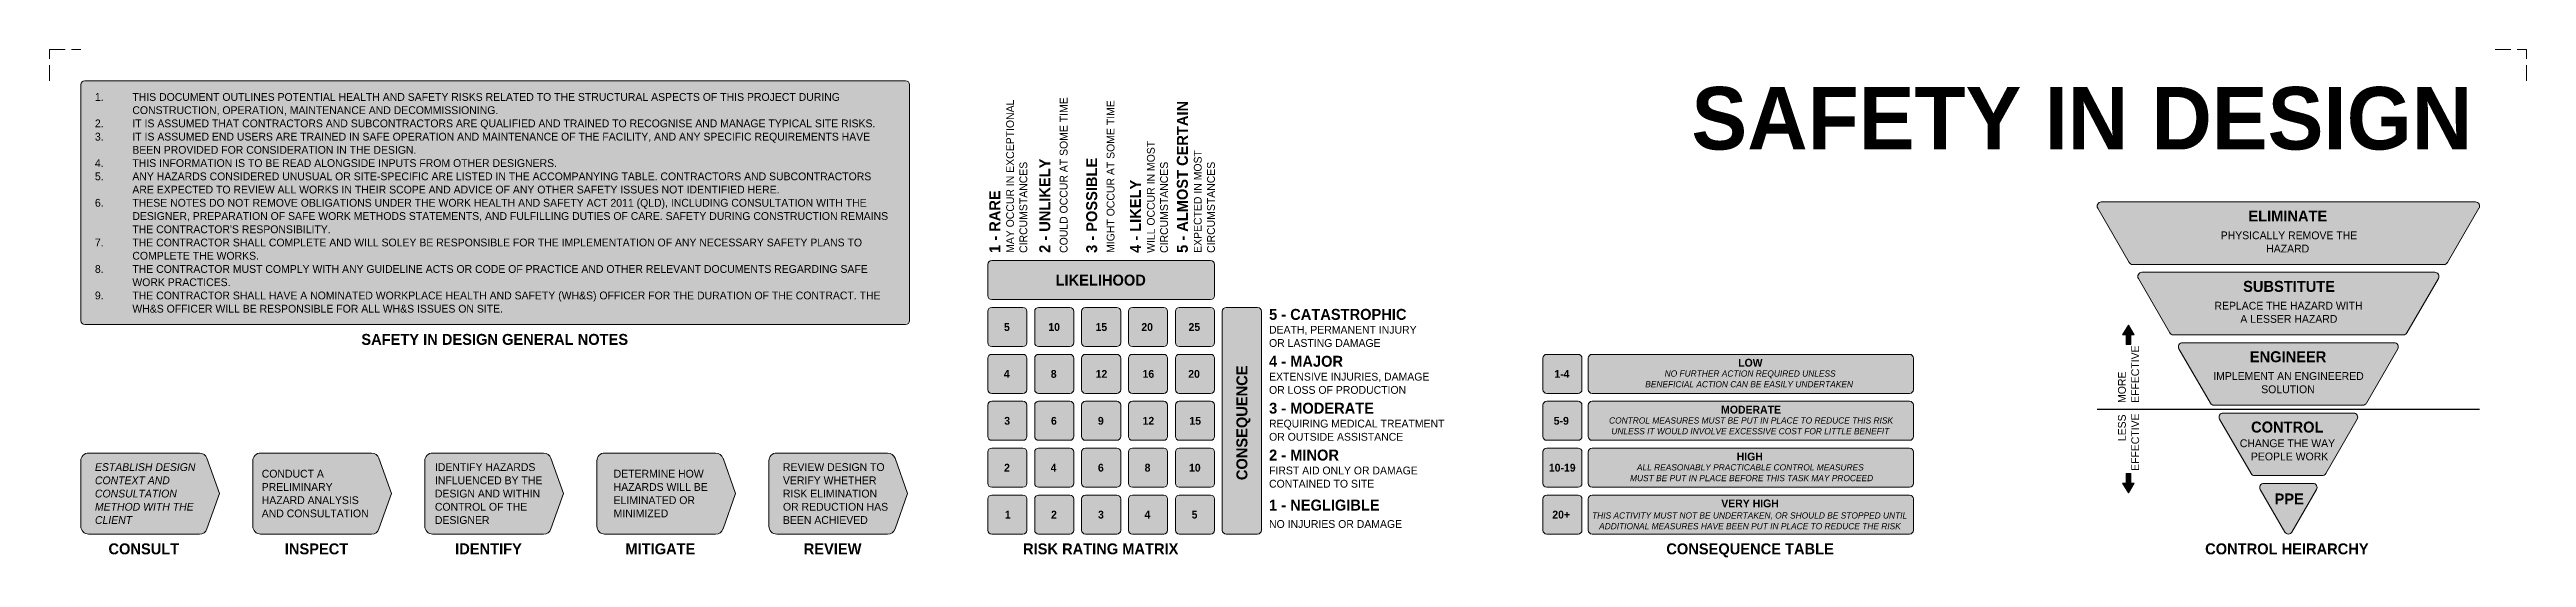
# Model space of a CAD drawing. Header units: millimetres. Extents: x 1155 to 1947, y 2420 to 2582.
import ezdxf

# ---------------------------------------------------------------- set-up
doc = ezdxf.new("R2010")
doc.units = ezdxf.units.MM
doc.linetypes.add('Dash', pattern=[7, 5, -2])
for name, color, linetype, lineweight in [('A-000-T_TEXT', 231, 'Continuous', 13), ('A-010-M_LINE', 90, 'Continuous', 13), ('A-010-M_LINE-T', 151, 'Continuous', 13), ('Z-060-M_DETAIL', 92, 'Continuous', 25), ('Z-200_P_REF_PLANE', 111, 'Dash', 13)]:
    doc.layers.add(name, color=color, linetype=linetype, lineweight=lineweight)
doc.styles.add('Figtree', font='', dxfattribs={"height": 2.5})
doc.styles.add('Figtree SemiBold_B', font='', dxfattribs={"height": 2.5})
doc.styles.add('Figtree SemiBold_B_1', font='', dxfattribs={"height": 3.5})
doc.styles.add('Figtree SemiBold_B_2', font='', dxfattribs={"height": 20})
doc.styles.add('Figtree_I', font='', dxfattribs={"height": 2})
doc.styles.add('Figtree_I_1', font='', dxfattribs={"height": 2.5})
doc.styles.get('Figtree').set_extended_font_data('Figtree')
doc.styles.get('Figtree SemiBold_B').set_extended_font_data('Figtree SemiBold', bold=True)
doc.styles.get('Figtree SemiBold_B_1').set_extended_font_data('Figtree SemiBold', bold=True)
doc.styles.get('Figtree SemiBold_B_2').set_extended_font_data('Figtree SemiBold', bold=True)
doc.styles.get('Figtree_I').set_extended_font_data('Figtree', italic=True)
doc.styles.get('Figtree_I_1').set_extended_font_data('Figtree', italic=True)

msp = doc.modelspace()

# ---------------------------------------------------------------- texts
at = {"layer": 'A-000-T_TEXT', "color": 7, "attachment_point": 1}
for s, insert, char_height, width, style in [('1.', (1169.41, 2568.5), 2.5, 14.5099, 'Figtree'), ('THIS DOCUMENT OUTLINES POTENTIAL HEALTH AND SAFETY RISKS RELATED TO THE STRUCTURAL ASPECTS OF THIS PROJECT DURING ', (1181.38, 2568.5), 2.5, 272.2531, 'Figtree'), ('2.', (1169.41, 2560.04), 2.5, 14.5099, 'Figtree'), ('CONSTRUCTION, OPERATION, MAINTENANCE AND DECOMMISSIONING.', (1181.38, 2564.27), 2.5, 144.4641, 'Figtree'), ('IT IS ASSUMED THAT CONTRACTORS AND SUBCONTRACTORS ARE QUALIFIED AND TRAINED TO RECOGNISE AND MANAGE TYPICAL SITE RISKS.', (1181.38, 2560.04), 2.5, 286.924, 'Figtree'), ('3.', (1169.41, 2555.8), 2.5, 14.5099, 'Figtree'), ('BEEN PROVIDED FOR CONSIDERATION IN THE DESIGN.', (1181.38, 2551.57), 2.5, 109.3502, 'Figtree'), ('IT IS ASSUMED END USERS ARE TRAINED IN SAFE OPERATION AND MAINTENANCE OF THE FACILITY, AND ANY SPECIFIC REQUIREMENTS HAVE ', (1181.38, 2555.8), 2.5, 286.0421, 'Figtree'), ('4.', (1169.41, 2547.34), 2.5, 14.5099, 'Figtree'), ('5.', (1169.41, 2543.1), 2.5, 14.5099, 'Figtree'), ('ANY HAZARDS CONSIDERED UNUSUAL OR SITE-SPECIFIC ARE LISTED IN THE ACCOMPANYING TABLE. CONTRACTORS AND SUBCONTRACTORS ', (1181.38, 2543.1), 2.5, 287.886, 'Figtree'), ('THIS INFORMATION IS TO BE READ ALONGSIDE INPUTS FROM OTHER DESIGNERS.', (1181.38, 2547.34), 2.5, 163.2236, 'Figtree'), ('6.', (1169.41, 2534.64), 2.5, 14.5099, 'Figtree'), ('ARE EXPECTED TO REVIEW ALL WORKS IN THEIR SCOPE AND ADVICE OF ANY OTHER SAFETY ISSUES NOT IDENTIFIED HERE.', (1181.38, 2538.87), 2.5, 246.9197, 'Figtree'), ('THESE NOTES DO NOT REMOVE OBLIGATIONS UNDER THE WORK HEALTH AND SAFETY ACT 2011 (QLD), INCLUDING CONSULTATION WITH THE ', (1181.38, 2534.64), 2.5, 287.0041, 'Figtree'), ('DESIGNER, PREPARATION OF SAFE WORK METHODS STATEMENTS, AND FULFILLING DUTIES OF CARE. SAFETY DURING CONSTRUCTION REMAINS ', (1181.38, 2530.4), 2.5, 291.3332, 'Figtree'), ('ELIMINATE', (1857.99, 2530.91), 3.5, 31.0253, 'Figtree SemiBold_B_1'), ('7.', (1169.41, 2521.94), 2.5, 14.5099, 'Figtree'), ("THE CONTRACTOR'S RESPONSIBILITY.", (1181.38, 2526.17), 2.5, 75.8396, 'Figtree'), ('THE CONTRACTOR SHALL COMPLETE AND WILL SOLEY BE RESPONSIBLE FOR THE IMPLEMENTATION OF ANY NECESSARY SAFETY PLANS TO ', (1181.38, 2521.94), 2.5, 281.9535, 'Figtree'), ('PHYSICALLY REMOVE THE ', (1849.13, 2524.23), 2.5, 53.6329, 'Figtree'), ('HAZARD', (1863.68, 2520), 2.5, 17.2363, 'Figtree'), ('8.', (1169.41, 2513.47), 2.5, 14.5099, 'Figtree'), ('THE CONTRACTOR MUST COMPLY WITH ANY GUIDELINE ACTS OR CODE OF PRACTICE AND OTHER RELEVANT DOCUMENTS REGARDING SAFE ', (1181.38, 2513.47), 2.5, 285.4008, 'Figtree'), ('COMPLETE THE WORKS.', (1181.38, 2517.7), 2.5, 48.1814, 'Figtree'), ('9.', (1169.41, 2505), 2.5, 14.5099, 'Figtree'), ('WORK PRACTICES.', (1181.38, 2509.24), 2.5, 37.1983, 'Figtree'), ('THE CONTRACTOR SHALL HAVE A NOMINATED WORKPLACE HEALTH AND SAFETY (WH&S) OFFICER FOR THE DURATION OF THE CONTRACT. THE ', (1181.38, 2505), 2.5, 291.8143, 'Figtree'), ('LIKELIHOOD', (1476.58, 2510.41), 3.5, 35.2743, 'Figtree SemiBold_B_1'), ('SUBSTITUTE', (1856.3, 2508.41), 3.5, 35.1139, 'Figtree SemiBold_B_1'), ('WH&S OFFICER WILL BE RESPONSIBLE FOR ALL WH&S ISSUES ON SITE.', (1181.38, 2500.77), 2.5, 141.8185, 'Figtree'), ('\\fFigtree SemiBold|b1|i0|c0|p2|;5', (1460.09, 2494.91), 2.5, 2.4852, 'Figtree SemiBold_B'), ('10', (1474.26, 2494.91), 2.5, 4.4894, 'Figtree SemiBold_B'), ('15', (1489.36, 2494.91), 2.5, 4.2489, 'Figtree SemiBold_B'), ('20', (1504, 2494.91), 2.5, 5.1308, 'Figtree SemiBold_B'), ('25', (1519.1, 2494.91), 2.5, 4.8903, 'Figtree SemiBold_B'), ('5 - CATASTROPHIC', (1544.84, 2499.45), 3.5, 54.7553, 'Figtree SemiBold_B_1'), ('REPLACE THE HAZARD WITH ', (1847.14, 2501.73), 2.5, 58.2025, 'Figtree'), ('A LESSER HAZARD', (1855.41, 2497.5), 2.5, 37.3586, 'Figtree'), ('SAFETY IN DESIGN GENERAL NOTES', (1254.6, 2491.45), 3.5, 103.6582, 'Figtree SemiBold_B_1'), ('OR LASTING DAMAGE', (1544.84, 2489.8), 2.5, 43.692, 'Figtree'), ('DEATH, PERMANENT INJURY', (1544.84, 2494.03), 2.5, 57.0802, 'Figtree'), ('\\fFigtree SemiBold|b1|i0|c0|p2|;4', (1460.02, 2479.91), 2.5, 2.6456, 'Figtree SemiBold_B'), ('\\fFigtree SemiBold|b1|i0|c0|p2|;8', (1475.06, 2479.91), 2.5, 2.5654, 'Figtree SemiBold_B'), ('12', (1489.39, 2479.91), 2.5, 4.1688, 'Figtree SemiBold_B'), ('16', (1504.39, 2479.91), 2.5, 4.1688, 'Figtree SemiBold_B'), ('20', (1519, 2479.91), 2.5, 5.1308, 'Figtree SemiBold_B'), ('4 - MAJOR', (1544.84, 2484.45), 3.5, 30.2236, 'Figtree SemiBold_B_1'), ('EXTENSIVE INJURIES, DAMAGE', (1544.84, 2479.02), 2.5, 61.8903, 'Figtree'), ('1-4', (1636.07, 2479.91), 2.5, 6.173, 'Figtree SemiBold_B'), ('NO FURTHER ACTION REQUIRED UNLESS', (1671.33, 2479.78), 2, 66.7004, 'Figtree_I'), ('LOW', (1694.84, 2483.48), 2.5, 9.7004, 'Figtree SemiBold_B'), ('IMPLEMENT AN ENGINEERED', (1846.75, 2479.23), 2.5, 58.2827, 'Figtree'), ('ENGINEER', (1858.45, 2485.91), 3.5, 29.9029, 'Figtree SemiBold_B_1'), ('OR LOSS OF PRODUCTION', (1544.84, 2474.79), 2.5, 52.8312, 'Figtree'), ('BENEFICIAL ACTION CAN BE EASILY UNDERTAKEN', (1665.12, 2476.35), 2, 81.8523, 'Figtree_I'), ('SOLUTION', (1862.09, 2475), 2.5, 21.1645, 'Figtree'), ('\\fFigtree SemiBold|b1|i0|c0|p2|;3', (1460.16, 2464.91), 2.5, 2.3249, 'Figtree SemiBold_B'), ('\\fFigtree SemiBold|b1|i0|c0|p2|;6', (1475.12, 2464.91), 2.5, 2.4051, 'Figtree SemiBold_B'), ('\\fFigtree SemiBold|b1|i0|c0|p2|;9', (1490.12, 2464.91), 2.5, 2.4051, 'Figtree SemiBold_B'), ('12', (1504.39, 2464.91), 2.5, 4.1688, 'Figtree SemiBold_B'), ('15', (1519.36, 2464.91), 2.5, 4.2489, 'Figtree SemiBold_B'), ('3 - MODERATE', (1544.84, 2469.45), 3.5, 41.2067, 'Figtree SemiBold_B_1'), ('REQUIRING MEDICAL TREATMENT', (1544.84, 2464.02), 2.5, 67.5021, 'Figtree'), ('5-9', (1635.87, 2464.91), 2.5, 6.654, 'Figtree SemiBold_B'), ('CONTROL MEASURES MUST BE PUT IN PLACE TO REDUCE THIS RISK ', (1653.56, 2464.78), 2, 110.713, 'Figtree_I'), ('MODERATE', (1689.39, 2468.48), 2.5, 22.9283, 'Figtree SemiBold_B'), ('CONTROL', (1858.85, 2463.41), 3.5, 28.9409, 'Figtree SemiBold_B_1'), ('OR OUTSIDE ASSISTANCE', (1544.84, 2459.79), 2.5, 51.7088, 'Figtree'), ('UNLESS IT WOULD INVOLVE EXCESSIVE COST FOR LITTLE BENEFIT', (1654.29, 2461.35), 2, 107.9873, 'Figtree_I'), ('CHANGE THE WAY', (1855.24, 2457.73), 2.5, 37.7595, 'Figtree'), ('ESTABLISH DESIGN', (1169.41, 2450.11), 2.5, 38.8017, 'Figtree_I_1'), ('CONDUCT A', (1222.75, 2447.99), 2.5, 24.7721, 'Figtree'), ('IDENTIFY HAZARDS', (1278.12, 2450.11), 2.5, 39.0422, 'Figtree'), ('DETERMINE HOW', (1335.27, 2447.99), 2.5, 34.9536, 'Figtree'), ('REVIEW DESIGN TO', (1389.41, 2450.11), 2.5, 39.1223, 'Figtree'), ('\\fFigtree SemiBold|b1|i0|c0|p2|;2', (1460.12, 2449.91), 2.5, 2.4051, 'Figtree SemiBold_B'), ('\\fFigtree SemiBold|b1|i0|c0|p2|;4', (1475.02, 2449.91), 2.5, 2.6456, 'Figtree SemiBold_B'), ('\\fFigtree SemiBold|b1|i0|c0|p2|;6', (1490.12, 2449.91), 2.5, 2.4051, 'Figtree SemiBold_B'), ('\\fFigtree SemiBold|b1|i0|c0|p2|;8', (1505.06, 2449.91), 2.5, 2.5654, 'Figtree SemiBold_B'), ('10', (1519.26, 2449.91), 2.5, 4.4894, 'Figtree SemiBold_B'), ('2 - MINOR', (1544.84, 2454.45), 3.5, 28.8607, 'Figtree SemiBold_B_1'), ('FIRST AID ONLY OR DAMAGE', (1544.84, 2449.02), 2.5, 57.4008, 'Figtree'), ('10-19', (1634.31, 2449.91), 2.5, 10.4219, 'Figtree SemiBold_B'), ('ALL REASONABLY PRACTICABLE CONTROL MEASURES ', (1662.46, 2449.78), 2, 89.1476, 'Figtree_I'), ('PEOPLE WORK', (1858.81, 2453.5), 2.5, 29.1013, 'Figtree'), ('CONTEXT AND', (1169.41, 2445.87), 2.5, 29.5021, 'Figtree_I_1'), ('CONSULTATION', (1169.41, 2441.64), 2.5, 32.7088, 'Figtree_I_1'), ('PRELIMINARY', (1222.75, 2443.75), 2.5, 27.097, 'Figtree'), ('HAZARD ANALYSIS', (1222.75, 2439.52), 2.5, 38.5612, 'Figtree'), ('DESIGN AND WITHIN', (1278.12, 2441.64), 2.5, 41.9283, 'Figtree'), ('INFLUENCED BY THE', (1278.12, 2445.87), 2.5, 41.3671, 'Figtree'), ('HAZARDS WILL BE', (1335.27, 2443.75), 2.5, 36.7173, 'Figtree'), ('ELIMINATED OR', (1335.27, 2439.52), 2.5, 31.4261, 'Figtree'), ('VERIFY WHETHER', (1389.41, 2445.87), 2.5, 35.5949, 'Figtree'), ('RISK ELIMINATION', (1389.41, 2441.64), 2.5, 36.7975, 'Figtree'), ('CONTAINED TO SITE', (1544.84, 2444.79), 2.5, 40.8861, 'Figtree'), ('MUST BE PUT IN PLACE BEFORE THIS TASK MAY PROCEED', (1660.28, 2446.35), 2, 93.5569, 'Figtree_I'), ('PPE', (1866.35, 2440.41), 3.5, 10.7426, 'Figtree SemiBold_B_1'), ('METHOD WITH THE', (1169.41, 2437.41), 2.5, 38.6413, 'Figtree_I_1'), ('CLIENT', (1169.41, 2433.17), 2.5, 14.5105, 'Figtree_I_1'), ('AND CONSULTATION', (1222.75, 2435.29), 2.5, 42.8101, 'Figtree'), ('CONTROL OF THE', (1278.12, 2437.41), 2.5, 35.8354, 'Figtree'), ('DESIGNER', (1278.12, 2433.17), 2.5, 20.7637, 'Figtree'), ('MINIMIZED', (1335.27, 2435.29), 2.5, 21.9662, 'Figtree'), ('OR REDUCTION HAS', (1389.41, 2437.41), 2.5, 40.8059, 'Figtree'), ('BEEN ACHIEVED', (1389.41, 2433.17), 2.5, 32.9494, 'Figtree'), ('\\fFigtree SemiBold|b1|i0|c0|p2|;1', (1460.39, 2434.91), 2.5, 1.7637, 'Figtree SemiBold_B'), ('\\fFigtree SemiBold|b1|i0|c0|p2|;2', (1475.12, 2434.91), 2.5, 2.4051, 'Figtree SemiBold_B'), ('\\fFigtree SemiBold|b1|i0|c0|p2|;3', (1490.16, 2434.91), 2.5, 2.3249, 'Figtree SemiBold_B'), ('\\fFigtree SemiBold|b1|i0|c0|p2|;4', (1505.02, 2434.91), 2.5, 2.6456, 'Figtree SemiBold_B'), ('\\fFigtree SemiBold|b1|i0|c0|p2|;5', (1520.09, 2434.91), 2.5, 2.4852, 'Figtree SemiBold_B'), ('NO INJURIES OR DAMAGE', (1544.84, 2431.91), 2.5, 52.0295, 'Figtree'), ('1 - NEGLIGIBLE', (1544.84, 2438.45), 3.5, 42.0084, 'Figtree SemiBold_B_1'), ('20+', (1635.41, 2434.91), 2.5, 7.7764, 'Figtree SemiBold_B'), ('THIS ACTIVITY MUST NOT BE UNDERTAKEN, OR SHOULD BE STOPPED UNTIL ', (1648.13, 2434.4), 2, 123.8607, 'Figtree_I'), ('CONSULT', (1173.74, 2424.45), 3.5, 28.2996, 'Figtree SemiBold_B_1'), ('INSPECT', (1230.13, 2424.45), 3.5, 24.9325, 'Figtree SemiBold_B_1'), ('IDENTIFY', (1284.6, 2424.45), 3.5, 26.2152, 'Figtree SemiBold_B_1'), ('MITIGATE', (1339.04, 2424.45), 3.5, 27.5781, 'Figtree SemiBold_B_1'), ('REVIEW', (1396.05, 2424.45), 3.5, 22.6878, 'Figtree SemiBold_B_1'), ('RISK RATING MATRIX', (1466.18, 2424.45), 3.5, 60.4472, 'Figtree SemiBold_B_1'), ('ADDITIONAL MEASURES HAVE BEEN PUT IN PLACE TO REDUCE THE RISK', (1650.38, 2430.96), 2, 117.5274, 'Figtree_I'), ('CONSEQUENCE TABLE', (1671.86, 2424.45), 3.5, 65.4177, 'Figtree SemiBold_B_1'), ('CONTROL HEIRARCHY', (1844.16, 2424.45), 3.5, 64.5358, 'Figtree SemiBold_B_1')]:
    msp.add_mtext(s, dxfattribs=dict(at, insert=insert, char_height=char_height, width=width, style=style))
at = {"layer": 'A-000-T_TEXT', "color": 7, "attachment_point": 1, "rotation": 90}
for s, insert, char_height, width, style in [('MAY OCCUR IN EXCEPTIONAL ', (1460.79, 2517.36), 2.5, 60.9282, 'Figtree'), ('COULD OCCUR AT SOME TIME', (1477.91, 2517.36), 2.5, 60.3671, 'Figtree'), ('MIGHT OCCUR AT SOME TIME', (1492.91, 2517.36), 2.5, 59.405, 'Figtree'), ('5 - ALMOST CERTAIN', (1515.37, 2517.36), 3.5, 60.2869, 'Figtree SemiBold_B_1'), ('WILL OCCUR IN MOST ', (1505.79, 2517.36), 2.5, 45.135, 'Figtree'), ('CIRCUMSTANCES', (1465.02, 2517.36), 2.5, 35.7553, 'Figtree'), ('2 - UNLIKELY', (1471.37, 2517.36), 3.5, 36.9578, 'Figtree SemiBold_B_1'), ('3 - POSSIBLE', (1486.37, 2517.36), 3.5, 36.4768, 'Figtree SemiBold_B_1'), ('CIRCUMSTANCES', (1510.02, 2517.36), 2.5, 35.7553, 'Figtree'), ('EXPECTED IN MOST ', (1520.79, 2517.36), 2.5, 40.2447, 'Figtree'), ('CIRCUMSTANCES', (1525.02, 2517.36), 2.5, 35.7553, 'Figtree'), ('1 - RARE', (1455.37, 2517.36), 3.5, 23.2489, 'Figtree SemiBold_B_1'), ('4 - LIKELY', (1500.37, 2517.36), 3.5, 28.3797, 'Figtree SemiBold_B_1'), ('EFFECTIVE', (1820.53, 2469.38), 2.5, 21.5654, 'Figtree'), ('CONSEQUENCE', (1534.41, 2444.68), 3.5, 45.9367, 'Figtree SemiBold_B_1'), ('MORE', (1816.29, 2469.38), 2.5, 12.0253, 'Figtree'), ('LESS', (1816.29, 2457.15), 2.5, 10.0211, 'Figtree'), ('EFFECTIVE', (1820.53, 2447.62), 2.5, 21.5654, 'Figtree')]:
    msp.add_mtext(s, dxfattribs=dict(at, insert=insert, char_height=char_height, width=width, style=style))
at = {"layer": 'A-000-T_TEXT', "color": 240, "insert": (1679.89, 2570.44), "char_height": 20, "width": 307.9282, "attachment_point": 1, "style": 'Figtree SemiBold_B_2'}
msp.add_mtext('SAFETY IN DESIGN', dxfattribs=at)
at = {"layer": 'A-000-T_TEXT', "color": 242, "char_height": 2.5, "attachment_point": 1, "style": 'Figtree SemiBold_B'}
for s, insert, width in [('HIGH', (1694.38, 2453.48), 10.8228), ('VERY HIGH', (1689.44, 2438.48), 22.7679)]:
    msp.add_mtext(s, dxfattribs=dict(at, insert=insert, width=width))

# ---------------------------------------------------------------- hatches: boundary and pattern name
at = {"layer": 'Z-060-M_DETAIL'}
for color, points in [(41, [(1166.2, 2494.42), (1428.6, 2494.42), (1428.93, 2494.46), (1429.25, 2494.59), (1429.52, 2494.8), (1429.72, 2495.07), (1429.85, 2495.38), (1429.9, 2495.72), (1429.9, 2571.12), (1429.85, 2571.45), (1429.72, 2571.77), (1429.52, 2572.04), (1429.25, 2572.24), (1428.93, 2572.37), (1428.6, 2572.42), (1166.2, 2572.42), (1165.86, 2572.37), (1165.55, 2572.24), (1165.28, 2572.04), (1165.07, 2571.77), (1164.94, 2571.45), (1164.9, 2571.12), (1164.9, 2495.72), (1164.94, 2495.38), (1165.07, 2495.07), (1165.28, 2494.8), (1165.55, 2494.59), (1165.86, 2494.46)]), (133, [(1920.55, 2513.65), (1920.89, 2513.69), (1921.2, 2513.82), (1921.47, 2514.03), (1921.68, 2514.3), (1931.72, 2531.7), (1931.85, 2532.01), (1931.9, 2532.35), (1931.85, 2532.68), (1931.72, 2533), (1931.52, 2533.26), (1931.25, 2533.47), (1930.93, 2533.6), (1930.6, 2533.65), (1810.94, 2533.65), (1810.6, 2533.6), (1810.29, 2533.47), (1810.02, 2533.26), (1809.81, 2533), (1809.68, 2532.68), (1809.64, 2532.35), (1809.68, 2532.01), (1809.81, 2531.7), (1819.86, 2514.3), (1820.07, 2514.03), (1820.33, 2513.82), (1820.65, 2513.69), (1820.98, 2513.65), (1828.72, 2513.65)]), (13, [(1481.81, 2502.42), (1526.15, 2502.42), (1526.47, 2502.46), (1526.77, 2502.58), (1527.03, 2502.78), (1527.23, 2503.04), (1527.36, 2503.34), (1527.4, 2503.67), (1527.4, 2513.67), (1527.36, 2513.99), (1527.23, 2514.29), (1527.03, 2514.55), (1526.77, 2514.75), (1526.47, 2514.87), (1526.15, 2514.92), (1456.15, 2514.92), (1455.82, 2514.87), (1455.52, 2514.75), (1455.26, 2514.55), (1455.07, 2514.29), (1454.94, 2513.99), (1454.9, 2513.67), (1454.9, 2503.67), (1454.94, 2503.34), (1455.07, 2503.04), (1455.26, 2502.78), (1455.52, 2502.58), (1455.82, 2502.46), (1456.15, 2502.42)]), (133, [(1907.56, 2491.15), (1907.9, 2491.19), (1908.21, 2491.32), (1908.48, 2491.53), (1908.69, 2491.8), (1918.73, 2509.2), (1918.86, 2509.51), (1918.91, 2509.85), (1918.86, 2510.18), (1918.73, 2510.5), (1918.53, 2510.76), (1918.26, 2510.97), (1917.94, 2511.1), (1917.61, 2511.15), (1823.93, 2511.15), (1823.59, 2511.1), (1823.28, 2510.97), (1823.01, 2510.76), (1822.8, 2510.5), (1822.67, 2510.18), (1822.63, 2509.85), (1822.67, 2509.51), (1822.8, 2509.2), (1832.85, 2491.8), (1833.06, 2491.53), (1833.32, 2491.32), (1833.64, 2491.19), (1833.97, 2491.15), (1886.54, 2491.15)]), (41, [(1456.15, 2487.42), (1466.15, 2487.42), (1466.47, 2487.46), (1466.77, 2487.58), (1467.03, 2487.78), (1467.23, 2488.04), (1467.36, 2488.35), (1467.4, 2488.67), (1467.4, 2498.67), (1467.36, 2498.99), (1467.23, 2499.29), (1467.03, 2499.55), (1466.77, 2499.75), (1466.47, 2499.87), (1466.15, 2499.92), (1456.15, 2499.92), (1455.82, 2499.87), (1455.52, 2499.75), (1455.26, 2499.55), (1455.07, 2499.29), (1454.94, 2498.99), (1454.9, 2498.67), (1454.9, 2488.67), (1454.94, 2488.34), (1455.07, 2488.04), (1455.26, 2487.78), (1455.52, 2487.58), (1455.82, 2487.46)]), (21, [(1471.15, 2487.42), (1481.15, 2487.42), (1481.47, 2487.46), (1481.77, 2487.58), (1482.03, 2487.78), (1482.23, 2488.04), (1482.36, 2488.34), (1482.4, 2488.67), (1482.4, 2498.67), (1482.36, 2498.99), (1482.23, 2499.29), (1482.03, 2499.55), (1481.77, 2499.75), (1481.47, 2499.87), (1481.15, 2499.92), (1471.15, 2499.92), (1470.82, 2499.87), (1470.52, 2499.75), (1470.26, 2499.55), (1470.07, 2499.29), (1469.94, 2498.99), (1469.9, 2498.67), (1469.9, 2488.67), (1469.94, 2488.34), (1470.07, 2488.04), (1470.26, 2487.78), (1470.52, 2487.58), (1470.82, 2487.46)]), (21, [(1496.15, 2487.42), (1496.47, 2487.46), (1496.77, 2487.58), (1497.03, 2487.78), (1497.23, 2488.04), (1497.36, 2488.34), (1497.4, 2488.67), (1497.4, 2498.67), (1497.36, 2498.99), (1497.23, 2499.29), (1497.03, 2499.55), (1496.77, 2499.75), (1496.47, 2499.87), (1496.15, 2499.92), (1486.15, 2499.92), (1485.82, 2499.87), (1485.52, 2499.75), (1485.26, 2499.55), (1485.07, 2499.29), (1484.94, 2498.99), (1484.9, 2498.67), (1484.9, 2488.67), (1484.94, 2488.34), (1485.07, 2488.04), (1485.26, 2487.78), (1485.52, 2487.58), (1485.82, 2487.46), (1486.15, 2487.42)]), (13, [(1511.15, 2487.42), (1511.47, 2487.46), (1511.77, 2487.58), (1512.03, 2487.78), (1512.23, 2488.04), (1512.36, 2488.34), (1512.4, 2488.67), (1512.4, 2498.67), (1512.36, 2498.99), (1512.23, 2499.29), (1512.03, 2499.55), (1511.77, 2499.75), (1511.47, 2499.87), (1511.15, 2499.92), (1501.15, 2499.92), (1500.82, 2499.87), (1500.52, 2499.75), (1500.26, 2499.55), (1500.07, 2499.29), (1499.94, 2498.99), (1499.9, 2498.67), (1499.9, 2488.67), (1499.94, 2488.34), (1500.07, 2488.04), (1500.26, 2487.78), (1500.52, 2487.58), (1500.82, 2487.46), (1501.15, 2487.42), (1510.72, 2487.42)]), (13, [(1526.15, 2487.42), (1526.47, 2487.46), (1526.77, 2487.58), (1527.03, 2487.78), (1527.23, 2488.04), (1527.36, 2488.34), (1527.4, 2488.67), (1527.4, 2498.67), (1527.36, 2498.99), (1527.23, 2499.29), (1527.03, 2499.55), (1526.77, 2499.75), (1526.47, 2499.87), (1526.15, 2499.92), (1516.15, 2499.92), (1515.82, 2499.87), (1515.52, 2499.75), (1515.26, 2499.55), (1515.07, 2499.29), (1514.94, 2498.99), (1514.9, 2498.67), (1514.9, 2488.67), (1514.94, 2488.34), (1515.07, 2488.04), (1515.26, 2487.78), (1515.52, 2487.58), (1515.82, 2487.46), (1516.15, 2487.42), (1525.17, 2487.42)]), (13, [(1539.63, 2427.42), (1541.15, 2427.42), (1541.47, 2427.46), (1541.77, 2427.58), (1542.03, 2427.78), (1542.23, 2428.04), (1542.36, 2428.34), (1542.4, 2428.67), (1542.4, 2498.67), (1542.36, 2498.99), (1542.23, 2499.29), (1542.03, 2499.55), (1541.77, 2499.75), (1541.47, 2499.87), (1541.15, 2499.92), (1531.15, 2499.92), (1530.82, 2499.87), (1530.52, 2499.75), (1530.26, 2499.55), (1530.07, 2499.29), (1529.94, 2498.99), (1529.9, 2498.67), (1529.9, 2428.67), (1529.94, 2428.34), (1530.07, 2428.04), (1530.26, 2427.78), (1530.52, 2427.58), (1530.82, 2427.46), (1531.15, 2427.42)]), (133, [(1820.41, 2488.02), (1820.41, 2491.11), (1821.49, 2491.11), (1819.64, 2494.2), (1817.78, 2491.11), (1818.87, 2491.11), (1818.87, 2488.02)]), (41, [(1894.57, 2468.65), (1894.91, 2468.69), (1895.22, 2468.82), (1895.49, 2469.03), (1895.7, 2469.3), (1905.74, 2486.7), (1905.87, 2487.01), (1905.92, 2487.35), (1905.87, 2487.68), (1905.74, 2488), (1905.54, 2488.26), (1905.27, 2488.47), (1904.95, 2488.6), (1904.62, 2488.65), (1836.92, 2488.65), (1836.58, 2488.6), (1836.27, 2488.47), (1836, 2488.26), (1835.79, 2488), (1835.66, 2487.68), (1835.62, 2487.35), (1835.66, 2487.01), (1835.79, 2486.7), (1845.84, 2469.3), (1846.05, 2469.03), (1846.32, 2468.82), (1846.63, 2468.69), (1846.97, 2468.65), (1886.54, 2468.65)]), (133, [(1456.15, 2472.42), (1466.15, 2472.42), (1466.47, 2472.46), (1466.77, 2472.58), (1467.03, 2472.78), (1467.23, 2473.04), (1467.36, 2473.35), (1467.4, 2473.67), (1467.4, 2483.67), (1467.36, 2483.99), (1467.23, 2484.29), (1467.03, 2484.55), (1466.77, 2484.75), (1466.47, 2484.87), (1466.15, 2484.92), (1456.15, 2484.92), (1455.82, 2484.87), (1455.52, 2484.75), (1455.26, 2484.55), (1455.07, 2484.29), (1454.94, 2483.99), (1454.9, 2483.67), (1454.9, 2473.67), (1454.94, 2473.34), (1455.07, 2473.04), (1455.26, 2472.78), (1455.52, 2472.58), (1455.82, 2472.46)]), (41, [(1471.15, 2472.42), (1481.15, 2472.42), (1481.47, 2472.46), (1481.77, 2472.58), (1482.03, 2472.78), (1482.23, 2473.04), (1482.36, 2473.34), (1482.4, 2473.67), (1482.4, 2483.67), (1482.36, 2483.99), (1482.23, 2484.29), (1482.03, 2484.55), (1481.77, 2484.75), (1481.47, 2484.87), (1481.15, 2484.92), (1471.15, 2484.92), (1470.82, 2484.87), (1470.52, 2484.75), (1470.26, 2484.55), (1470.07, 2484.29), (1469.94, 2483.99), (1469.9, 2483.67), (1469.9, 2473.67), (1469.94, 2473.34), (1470.07, 2473.04), (1470.26, 2472.78), (1470.52, 2472.58), (1470.82, 2472.46)]), (21, [(1496.15, 2472.42), (1496.47, 2472.46), (1496.77, 2472.58), (1497.03, 2472.78), (1497.23, 2473.04), (1497.36, 2473.34), (1497.4, 2473.67), (1497.4, 2483.67), (1497.36, 2483.99), (1497.23, 2484.29), (1497.03, 2484.55), (1496.77, 2484.75), (1496.47, 2484.87), (1496.15, 2484.92), (1486.15, 2484.92), (1485.82, 2484.87), (1485.52, 2484.75), (1485.26, 2484.55), (1485.07, 2484.29), (1484.94, 2483.99), (1484.9, 2483.67), (1484.9, 2473.67), (1484.94, 2473.34), (1485.07, 2473.04), (1485.26, 2472.78), (1485.52, 2472.58), (1485.82, 2472.46), (1486.15, 2472.42)]), (21, [(1511.15, 2472.42), (1511.47, 2472.46), (1511.77, 2472.58), (1512.03, 2472.78), (1512.23, 2473.04), (1512.36, 2473.34), (1512.4, 2473.67), (1512.4, 2483.67), (1512.36, 2483.99), (1512.23, 2484.29), (1512.03, 2484.55), (1511.77, 2484.75), (1511.47, 2484.87), (1511.15, 2484.92), (1501.15, 2484.92), (1500.82, 2484.87), (1500.52, 2484.75), (1500.26, 2484.55), (1500.07, 2484.29), (1499.94, 2483.99), (1499.9, 2483.67), (1499.9, 2473.67), (1499.94, 2473.34), (1500.07, 2473.04), (1500.26, 2472.78), (1500.52, 2472.58), (1500.82, 2472.46), (1501.15, 2472.42), (1510.72, 2472.42)]), (13, [(1526.15, 2472.42), (1526.47, 2472.46), (1526.77, 2472.58), (1527.03, 2472.78), (1527.23, 2473.04), (1527.36, 2473.34), (1527.4, 2473.67), (1527.4, 2483.67), (1527.36, 2483.99), (1527.23, 2484.29), (1527.03, 2484.55), (1526.77, 2484.75), (1526.47, 2484.87), (1526.15, 2484.92), (1516.15, 2484.92), (1515.82, 2484.87), (1515.52, 2484.75), (1515.26, 2484.55), (1515.07, 2484.29), (1514.94, 2483.99), (1514.9, 2483.67), (1514.9, 2473.67), (1514.94, 2473.34), (1515.07, 2473.04), (1515.26, 2472.78), (1515.52, 2472.58), (1515.82, 2472.46), (1516.15, 2472.42), (1525.17, 2472.42)]), (133, [(1643.65, 2472.42), (1643.97, 2472.46), (1644.27, 2472.58), (1644.53, 2472.78), (1644.73, 2473.04), (1644.86, 2473.34), (1644.9, 2473.67), (1644.9, 2483.67), (1644.86, 2483.99), (1644.73, 2484.29), (1644.53, 2484.55), (1644.27, 2484.75), (1643.97, 2484.87), (1643.65, 2484.92), (1633.65, 2484.92), (1633.32, 2484.87), (1633.02, 2484.75), (1632.76, 2484.55), (1632.57, 2484.29), (1632.44, 2483.99), (1632.4, 2483.67), (1632.4, 2473.67), (1632.44, 2473.34), (1632.57, 2473.04), (1632.76, 2472.78), (1633.02, 2472.58), (1633.32, 2472.46), (1633.65, 2472.42)]), (41, [(1713.09, 2472.42), (1749.63, 2472.42), (1749.95, 2472.46), (1750.26, 2472.58), (1750.51, 2472.78), (1750.71, 2473.04), (1750.84, 2473.34), (1750.88, 2473.67), (1750.88, 2483.67), (1750.84, 2483.99), (1750.71, 2484.29), (1750.51, 2484.55), (1750.26, 2484.75), (1749.95, 2484.87), (1749.63, 2484.92), (1648.15, 2484.92), (1647.82, 2484.87), (1647.52, 2484.75), (1647.26, 2484.55), (1647.07, 2484.29), (1646.94, 2483.99), (1646.9, 2483.67), (1646.9, 2473.67), (1646.94, 2473.34), (1647.07, 2473.04), (1647.26, 2472.78), (1647.52, 2472.58), (1647.82, 2472.46), (1648.15, 2472.42), (1655.27, 2472.42)]), (133, [(1456.15, 2457.42), (1466.15, 2457.42), (1466.47, 2457.46), (1466.77, 2457.58), (1467.03, 2457.78), (1467.23, 2458.04), (1467.36, 2458.35), (1467.4, 2458.67), (1467.4, 2468.67), (1467.36, 2468.99), (1467.23, 2469.29), (1467.03, 2469.55), (1466.77, 2469.75), (1466.47, 2469.87), (1466.15, 2469.92), (1456.15, 2469.92), (1455.82, 2469.87), (1455.52, 2469.75), (1455.26, 2469.55), (1455.07, 2469.29), (1454.94, 2468.99), (1454.9, 2468.67), (1454.9, 2458.67), (1454.94, 2458.34), (1455.07, 2458.04), (1455.26, 2457.78), (1455.52, 2457.58), (1455.82, 2457.46)]), (41, [(1471.15, 2457.42), (1481.15, 2457.42), (1481.47, 2457.46), (1481.77, 2457.58), (1482.03, 2457.78), (1482.23, 2458.04), (1482.36, 2458.34), (1482.4, 2458.67), (1482.4, 2468.67), (1482.36, 2468.99), (1482.23, 2469.29), (1482.03, 2469.55), (1481.77, 2469.75), (1481.47, 2469.87), (1481.15, 2469.92), (1471.15, 2469.92), (1470.82, 2469.87), (1470.52, 2469.75), (1470.26, 2469.55), (1470.07, 2469.29), (1469.94, 2468.99), (1469.9, 2468.67), (1469.9, 2458.67), (1469.94, 2458.34), (1470.07, 2458.04), (1470.26, 2457.78), (1470.52, 2457.58), (1470.82, 2457.46)]), (41, [(1496.15, 2457.42), (1496.47, 2457.46), (1496.77, 2457.58), (1497.03, 2457.78), (1497.23, 2458.04), (1497.36, 2458.34), (1497.4, 2458.67), (1497.4, 2468.67), (1497.36, 2468.99), (1497.23, 2469.29), (1497.03, 2469.55), (1496.77, 2469.75), (1496.47, 2469.87), (1496.15, 2469.92), (1486.15, 2469.92), (1485.82, 2469.87), (1485.52, 2469.75), (1485.26, 2469.55), (1485.07, 2469.29), (1484.94, 2468.99), (1484.9, 2468.67), (1484.9, 2458.67), (1484.94, 2458.34), (1485.07, 2458.04), (1485.26, 2457.78), (1485.52, 2457.58), (1485.82, 2457.46), (1486.15, 2457.42)]), (21, [(1510.72, 2457.42), (1511.15, 2457.42), (1511.47, 2457.46), (1511.77, 2457.58), (1512.03, 2457.78), (1512.23, 2458.04), (1512.36, 2458.34), (1512.4, 2458.67), (1512.4, 2468.67), (1512.36, 2468.99), (1512.23, 2469.29), (1512.03, 2469.55), (1511.77, 2469.75), (1511.47, 2469.87), (1511.15, 2469.92), (1501.15, 2469.92), (1500.82, 2469.87), (1500.52, 2469.75), (1500.26, 2469.55), (1500.07, 2469.29), (1499.94, 2468.99), (1499.9, 2468.67), (1499.9, 2458.67), (1499.94, 2458.34), (1500.07, 2458.04), (1500.26, 2457.78), (1500.52, 2457.58), (1500.82, 2457.46), (1501.15, 2457.42)]), (21, [(1526.15, 2457.42), (1526.47, 2457.46), (1526.77, 2457.58), (1527.03, 2457.78), (1527.23, 2458.04), (1527.36, 2458.34), (1527.4, 2458.67), (1527.4, 2468.67), (1527.36, 2468.99), (1527.23, 2469.29), (1527.03, 2469.55), (1526.77, 2469.75), (1526.47, 2469.87), (1526.15, 2469.92), (1516.15, 2469.92), (1515.82, 2469.87), (1515.52, 2469.75), (1515.26, 2469.55), (1515.07, 2469.29), (1514.94, 2468.99), (1514.9, 2468.67), (1514.9, 2458.67), (1514.94, 2458.34), (1515.07, 2458.04), (1515.26, 2457.78), (1515.52, 2457.58), (1515.82, 2457.46), (1516.15, 2457.42), (1525.17, 2457.42)]), (41, [(1633.65, 2457.42), (1643.65, 2457.42), (1643.97, 2457.46), (1644.27, 2457.58), (1644.53, 2457.78), (1644.73, 2458.04), (1644.86, 2458.34), (1644.9, 2458.67), (1644.9, 2468.67), (1644.86, 2468.99), (1644.73, 2469.29), (1644.53, 2469.55), (1644.27, 2469.75), (1643.97, 2469.87), (1643.65, 2469.92), (1633.65, 2469.92), (1633.32, 2469.87), (1633.02, 2469.75), (1632.76, 2469.55), (1632.57, 2469.29), (1632.44, 2468.99), (1632.4, 2468.67), (1632.4, 2458.67), (1632.44, 2458.34), (1632.57, 2458.04), (1632.76, 2457.78), (1633.02, 2457.58), (1633.32, 2457.46)]), (41, [(1648.15, 2457.42), (1749.63, 2457.42), (1749.95, 2457.46), (1750.26, 2457.58), (1750.51, 2457.78), (1750.71, 2458.04), (1750.84, 2458.34), (1750.88, 2458.67), (1750.88, 2468.67), (1750.84, 2468.99), (1750.71, 2469.29), (1750.51, 2469.55), (1750.26, 2469.75), (1749.95, 2469.87), (1749.63, 2469.92), (1648.15, 2469.92), (1647.82, 2469.87), (1647.52, 2469.75), (1647.26, 2469.55), (1647.07, 2469.29), (1646.94, 2468.99), (1646.9, 2468.67), (1646.9, 2458.67), (1646.94, 2458.34), (1647.07, 2458.04), (1647.26, 2457.78), (1647.52, 2457.58), (1647.82, 2457.46)]), (21, [(1881.58, 2446.15), (1881.92, 2446.19), (1882.23, 2446.32), (1882.5, 2446.53), (1882.71, 2446.8), (1892.75, 2464.2), (1892.88, 2464.51), (1892.93, 2464.85), (1892.88, 2465.18), (1892.75, 2465.5), (1892.55, 2465.76), (1892.28, 2465.97), (1891.96, 2466.1), (1891.63, 2466.15), (1849.91, 2466.15), (1849.57, 2466.1), (1849.26, 2465.97), (1848.99, 2465.76), (1848.78, 2465.5), (1848.65, 2465.18), (1848.61, 2464.85), (1848.65, 2464.51), (1848.78, 2464.2), (1858.83, 2446.8), (1859.04, 2446.53), (1859.31, 2446.32), (1859.62, 2446.19), (1859.96, 2446.15)]), (13, [(1202.88, 2427.42), (1203.49, 2427.49), (1204.06, 2427.71), (1204.56, 2428.07), (1204.96, 2428.54), (1205.24, 2429.09), (1209.22, 2440.38), (1205.24, 2451.68), (1204.96, 2452.23), (1204.56, 2452.7), (1204.06, 2453.05), (1203.49, 2453.27), (1202.88, 2453.35), (1167.4, 2453.35), (1166.75, 2453.26), (1166.15, 2453.01), (1165.63, 2452.62), (1165.23, 2452.1), (1164.98, 2451.49), (1164.9, 2450.85), (1164.9, 2429.92), (1164.98, 2429.27), (1165.23, 2428.67), (1165.63, 2428.15), (1166.15, 2427.75), (1166.75, 2427.5), (1167.4, 2427.42)]), (13, [(1222.4, 2427.42), (1257.88, 2427.42), (1258.49, 2427.49), (1259.06, 2427.71), (1259.56, 2428.07), (1259.96, 2428.54), (1260.24, 2429.09), (1264.22, 2440.38), (1260.24, 2451.68), (1259.96, 2452.23), (1259.56, 2452.7), (1259.06, 2453.05), (1258.49, 2453.27), (1257.88, 2453.35), (1222.4, 2453.35), (1221.75, 2453.26), (1221.15, 2453.01), (1220.63, 2452.62), (1220.23, 2452.1), (1219.98, 2451.49), (1219.9, 2450.85), (1219.9, 2429.92), (1219.98, 2429.27), (1220.23, 2428.67), (1220.63, 2428.15), (1221.15, 2427.75), (1221.75, 2427.5)]), (13, [(1308.35, 2427.42), (1312.88, 2427.42), (1313.49, 2427.49), (1314.06, 2427.71), (1314.56, 2428.07), (1314.96, 2428.54), (1315.24, 2429.09), (1319.22, 2440.38), (1315.24, 2451.68), (1314.96, 2452.23), (1314.56, 2452.7), (1314.06, 2453.05), (1313.49, 2453.27), (1312.88, 2453.35), (1277.4, 2453.35), (1276.75, 2453.26), (1276.15, 2453.01), (1275.63, 2452.62), (1275.23, 2452.1), (1274.98, 2451.49), (1274.9, 2450.85), (1274.9, 2429.92), (1274.98, 2429.27), (1275.23, 2428.67), (1275.63, 2428.15), (1276.15, 2427.75), (1276.75, 2427.5), (1277.4, 2427.42)]), (13, [(1367.88, 2427.42), (1368.49, 2427.49), (1369.06, 2427.71), (1369.56, 2428.07), (1369.96, 2428.54), (1370.24, 2429.09), (1374.22, 2440.38), (1370.24, 2451.68), (1369.96, 2452.23), (1369.56, 2452.7), (1369.06, 2453.05), (1368.49, 2453.27), (1367.88, 2453.35), (1332.4, 2453.35), (1331.75, 2453.26), (1331.15, 2453.01), (1330.63, 2452.62), (1330.23, 2452.1), (1329.98, 2451.49), (1329.9, 2450.85), (1329.9, 2429.92), (1329.98, 2429.27), (1330.23, 2428.67), (1330.63, 2428.15), (1331.15, 2427.75), (1331.75, 2427.5), (1332.4, 2427.42), (1366.17, 2427.42)]), (13, [(1387.4, 2427.42), (1422.88, 2427.42), (1423.49, 2427.49), (1424.06, 2427.71), (1424.56, 2428.07), (1424.96, 2428.54), (1425.24, 2429.09), (1429.22, 2440.38), (1425.24, 2451.68), (1424.96, 2452.23), (1424.56, 2452.7), (1424.06, 2453.05), (1423.49, 2453.27), (1422.88, 2453.35), (1387.4, 2453.35), (1386.75, 2453.26), (1386.15, 2453.01), (1385.63, 2452.62), (1385.23, 2452.1), (1384.98, 2451.49), (1384.9, 2450.85), (1384.9, 2429.92), (1384.98, 2429.27), (1385.23, 2428.67), (1385.63, 2428.15), (1386.15, 2427.75), (1386.75, 2427.5)]), (133, [(1456.15, 2442.42), (1466.15, 2442.42), (1466.47, 2442.46), (1466.77, 2442.58), (1467.03, 2442.78), (1467.23, 2443.04), (1467.36, 2443.35), (1467.4, 2443.67), (1467.4, 2453.67), (1467.36, 2453.99), (1467.23, 2454.29), (1467.03, 2454.55), (1466.77, 2454.75), (1466.47, 2454.87), (1466.15, 2454.92), (1456.15, 2454.92), (1455.82, 2454.87), (1455.52, 2454.75), (1455.26, 2454.55), (1455.07, 2454.29), (1454.94, 2453.99), (1454.9, 2453.67), (1454.9, 2443.67), (1454.94, 2443.34), (1455.07, 2443.04), (1455.26, 2442.78), (1455.52, 2442.58), (1455.82, 2442.46)]), (133, [(1471.15, 2442.42), (1481.15, 2442.42), (1481.47, 2442.46), (1481.77, 2442.58), (1482.03, 2442.78), (1482.23, 2443.04), (1482.36, 2443.34), (1482.4, 2443.67), (1482.4, 2453.67), (1482.36, 2453.99), (1482.23, 2454.29), (1482.03, 2454.55), (1481.77, 2454.75), (1481.47, 2454.87), (1481.15, 2454.92), (1471.15, 2454.92), (1470.82, 2454.87), (1470.52, 2454.75), (1470.26, 2454.55), (1470.07, 2454.29), (1469.94, 2453.99), (1469.9, 2453.67), (1469.9, 2443.67), (1469.94, 2443.34), (1470.07, 2443.04), (1470.26, 2442.78), (1470.52, 2442.58), (1470.82, 2442.46)]), (41, [(1496.15, 2442.42), (1496.47, 2442.46), (1496.77, 2442.58), (1497.03, 2442.78), (1497.23, 2443.04), (1497.36, 2443.34), (1497.4, 2443.67), (1497.4, 2453.67), (1497.36, 2453.99), (1497.23, 2454.29), (1497.03, 2454.55), (1496.77, 2454.75), (1496.47, 2454.87), (1496.15, 2454.92), (1486.15, 2454.92), (1485.82, 2454.87), (1485.52, 2454.75), (1485.26, 2454.55), (1485.07, 2454.29), (1484.94, 2453.99), (1484.9, 2453.67), (1484.9, 2443.67), (1484.94, 2443.34), (1485.07, 2443.04), (1485.26, 2442.78), (1485.52, 2442.58), (1485.82, 2442.46), (1486.15, 2442.42)]), (41, [(1511.15, 2442.42), (1511.47, 2442.46), (1511.77, 2442.58), (1512.03, 2442.78), (1512.23, 2443.04), (1512.36, 2443.34), (1512.4, 2443.67), (1512.4, 2453.67), (1512.36, 2453.99), (1512.23, 2454.29), (1512.03, 2454.55), (1511.77, 2454.75), (1511.47, 2454.87), (1511.15, 2454.92), (1501.15, 2454.92), (1500.82, 2454.87), (1500.52, 2454.75), (1500.26, 2454.55), (1500.07, 2454.29), (1499.94, 2453.99), (1499.9, 2453.67), (1499.9, 2443.67), (1499.94, 2443.34), (1500.07, 2443.04), (1500.26, 2442.78), (1500.52, 2442.58), (1500.82, 2442.46), (1501.15, 2442.42), (1510.72, 2442.42)]), (21, [(1526.15, 2442.42), (1526.47, 2442.46), (1526.77, 2442.58), (1527.03, 2442.78), (1527.23, 2443.04), (1527.36, 2443.34), (1527.4, 2443.67), (1527.4, 2453.67), (1527.36, 2453.99), (1527.23, 2454.29), (1527.03, 2454.55), (1526.77, 2454.75), (1526.47, 2454.87), (1526.15, 2454.92), (1516.15, 2454.92), (1515.82, 2454.87), (1515.52, 2454.75), (1515.26, 2454.55), (1515.07, 2454.29), (1514.94, 2453.99), (1514.9, 2453.67), (1514.9, 2443.67), (1514.94, 2443.34), (1515.07, 2443.04), (1515.26, 2442.78), (1515.52, 2442.58), (1515.82, 2442.46), (1516.15, 2442.42), (1525.17, 2442.42)]), (21, [(1643.65, 2442.42), (1643.97, 2442.46), (1644.27, 2442.58), (1644.53, 2442.78), (1644.73, 2443.04), (1644.86, 2443.34), (1644.9, 2443.67), (1644.9, 2453.67), (1644.86, 2453.99), (1644.73, 2454.29), (1644.53, 2454.55), (1644.27, 2454.75), (1643.97, 2454.87), (1643.65, 2454.92), (1633.65, 2454.92), (1633.32, 2454.87), (1633.02, 2454.75), (1632.76, 2454.55), (1632.57, 2454.29), (1632.44, 2453.99), (1632.4, 2453.67), (1632.4, 2443.67), (1632.44, 2443.34), (1632.57, 2443.04), (1632.76, 2442.78), (1633.02, 2442.58), (1633.32, 2442.46), (1633.65, 2442.42)]), (41, [(1655.27, 2442.42), (1749.63, 2442.42), (1749.95, 2442.46), (1750.26, 2442.58), (1750.51, 2442.78), (1750.71, 2443.04), (1750.84, 2443.34), (1750.88, 2443.67), (1750.88, 2453.67), (1750.84, 2453.99), (1750.71, 2454.29), (1750.51, 2454.55), (1750.26, 2454.75), (1749.95, 2454.87), (1749.63, 2454.92), (1648.15, 2454.92), (1647.82, 2454.87), (1647.52, 2454.75), (1647.26, 2454.55), (1647.07, 2454.29), (1646.94, 2453.99), (1646.9, 2453.67), (1646.9, 2443.67), (1646.94, 2443.34), (1647.07, 2443.04), (1647.26, 2442.78), (1647.52, 2442.58), (1647.82, 2442.46), (1648.15, 2442.42)]), (133, [(1456.15, 2427.42), (1466.15, 2427.42), (1466.47, 2427.46), (1466.77, 2427.58), (1467.03, 2427.78), (1467.23, 2428.04), (1467.36, 2428.34), (1467.4, 2428.67), (1467.4, 2438.67), (1467.36, 2438.99), (1467.23, 2439.29), (1467.03, 2439.55), (1466.77, 2439.75), (1466.47, 2439.87), (1466.15, 2439.92), (1456.15, 2439.92), (1455.82, 2439.87), (1455.52, 2439.75), (1455.26, 2439.55), (1455.07, 2439.29), (1454.94, 2438.99), (1454.9, 2438.67), (1454.9, 2428.67), (1454.94, 2428.34), (1455.07, 2428.04), (1455.26, 2427.78), (1455.52, 2427.58), (1455.82, 2427.46)]), (133, [(1471.15, 2427.42), (1481.15, 2427.42), (1481.47, 2427.46), (1481.77, 2427.58), (1482.03, 2427.78), (1482.23, 2428.04), (1482.36, 2428.34), (1482.4, 2428.67), (1482.4, 2438.67), (1482.36, 2438.99), (1482.23, 2439.29), (1482.03, 2439.55), (1481.77, 2439.75), (1481.47, 2439.87), (1481.15, 2439.92), (1471.15, 2439.92), (1470.82, 2439.87), (1470.52, 2439.75), (1470.26, 2439.55), (1470.07, 2439.29), (1469.94, 2438.99), (1469.9, 2438.67), (1469.9, 2428.67), (1469.94, 2428.34), (1470.07, 2428.04), (1470.26, 2427.78), (1470.52, 2427.58), (1470.82, 2427.46)]), (133, [(1496.15, 2427.42), (1496.47, 2427.46), (1496.77, 2427.58), (1497.03, 2427.78), (1497.23, 2428.04), (1497.36, 2428.34), (1497.4, 2428.67), (1497.4, 2438.67), (1497.36, 2438.99), (1497.23, 2439.29), (1497.03, 2439.55), (1496.77, 2439.75), (1496.47, 2439.87), (1496.15, 2439.92), (1486.15, 2439.92), (1485.82, 2439.87), (1485.52, 2439.75), (1485.26, 2439.55), (1485.07, 2439.29), (1484.94, 2438.99), (1484.9, 2438.67), (1484.9, 2428.67), (1484.94, 2428.34), (1485.07, 2428.04), (1485.26, 2427.78), (1485.52, 2427.58), (1485.82, 2427.46), (1486.15, 2427.42)]), (133, [(1511.15, 2427.42), (1511.47, 2427.46), (1511.77, 2427.58), (1512.03, 2427.78), (1512.23, 2428.04), (1512.36, 2428.34), (1512.4, 2428.67), (1512.4, 2438.67), (1512.36, 2438.99), (1512.23, 2439.29), (1512.03, 2439.55), (1511.77, 2439.75), (1511.47, 2439.87), (1511.15, 2439.92), (1501.15, 2439.92), (1500.82, 2439.87), (1500.52, 2439.75), (1500.26, 2439.55), (1500.07, 2439.29), (1499.94, 2438.99), (1499.9, 2438.67), (1499.9, 2428.67), (1499.94, 2428.34), (1500.07, 2428.04), (1500.26, 2427.78), (1500.52, 2427.58), (1500.82, 2427.46), (1501.15, 2427.42), (1510.72, 2427.42)]), (41, [(1526.15, 2427.42), (1526.47, 2427.46), (1526.77, 2427.58), (1527.03, 2427.78), (1527.23, 2428.04), (1527.36, 2428.34), (1527.4, 2428.67), (1527.4, 2438.67), (1527.36, 2438.99), (1527.23, 2439.29), (1527.03, 2439.55), (1526.77, 2439.75), (1526.47, 2439.87), (1526.15, 2439.92), (1516.15, 2439.92), (1515.82, 2439.87), (1515.52, 2439.75), (1515.26, 2439.55), (1515.07, 2439.29), (1514.94, 2438.99), (1514.9, 2438.67), (1514.9, 2428.67), (1514.94, 2428.34), (1515.07, 2428.04), (1515.26, 2427.78), (1515.52, 2427.58), (1515.82, 2427.46), (1516.15, 2427.42)]), (13, [(1643.65, 2427.42), (1643.97, 2427.46), (1644.27, 2427.58), (1644.53, 2427.78), (1644.73, 2428.04), (1644.86, 2428.34), (1644.9, 2428.67), (1644.9, 2438.67), (1644.86, 2438.99), (1644.73, 2439.29), (1644.53, 2439.55), (1644.27, 2439.75), (1643.97, 2439.87), (1643.65, 2439.92), (1633.65, 2439.92), (1633.32, 2439.87), (1633.02, 2439.75), (1632.76, 2439.55), (1632.57, 2439.29), (1632.44, 2438.99), (1632.4, 2438.67), (1632.4, 2428.67), (1632.44, 2428.34), (1632.57, 2428.04), (1632.76, 2427.78), (1633.02, 2427.58), (1633.32, 2427.46), (1633.65, 2427.42)]), (41, [(1749.63, 2427.42), (1749.95, 2427.46), (1750.26, 2427.58), (1750.51, 2427.78), (1750.71, 2428.04), (1750.84, 2428.34), (1750.88, 2428.67), (1750.88, 2438.67), (1750.84, 2438.99), (1750.71, 2439.29), (1750.51, 2439.55), (1750.26, 2439.75), (1749.95, 2439.87), (1749.63, 2439.92), (1648.15, 2439.92), (1647.82, 2439.87), (1647.52, 2439.75), (1647.26, 2439.55), (1647.07, 2439.29), (1646.94, 2438.99), (1646.9, 2438.67), (1646.9, 2428.67), (1646.94, 2428.34), (1647.07, 2428.04), (1647.26, 2427.78), (1647.52, 2427.58), (1647.82, 2427.46), (1648.15, 2427.42), (1713.09, 2427.42)]), (13, [(1819.64, 2440.59), (1821.49, 2443.68), (1820.41, 2443.68), (1820.41, 2446.77), (1818.87, 2446.77), (1818.87, 2443.68), (1817.78, 2443.68)]), (13, [(1870.77, 2427.42), (1871.1, 2427.46), (1871.42, 2427.59), (1871.69, 2427.8), (1871.89, 2428.07), (1879.76, 2441.7), (1879.89, 2442.01), (1879.94, 2442.35), (1879.89, 2442.68), (1879.76, 2443), (1879.56, 2443.26), (1879.29, 2443.47), (1878.97, 2443.6), (1878.64, 2443.65), (1862.9, 2443.65), (1862.56, 2443.6), (1862.25, 2443.47), (1861.98, 2443.26), (1861.77, 2443), (1861.64, 2442.68), (1861.6, 2442.35), (1861.64, 2442.01), (1861.77, 2441.7), (1869.64, 2428.07), (1869.85, 2427.8), (1870.12, 2427.59), (1870.43, 2427.46)])]:
    msp.add_hatch(color=color, dxfattribs=at).paths.add_polyline_path(points)

# ---------------------------------------------------------------- linework, layer by layer
at = {"layer": 'A-010-M_LINE', "lineweight": 25}
msp.add_line((1809.64, 2467.4), (1931.9, 2467.4), dxfattribs=at)
at = {"layer": 'A-010-M_LINE-T'}
for p, q in [((1164.9, 2571.12), (1164.9, 2495.72)), ((1428.6, 2572.42), (1166.2, 2572.42)), ((1429.9, 2495.72), (1429.9, 2571.12)), ((1809.81, 2531.7), (1819.86, 2514.3)), ((1930.6, 2533.65), (1810.94, 2533.65)), ((1921.68, 2514.3), (1931.72, 2531.7)), ((1454.9, 2513.67), (1454.9, 2503.67)), ((1526.15, 2514.92), (1456.15, 2514.92)), ((1527.4, 2503.67), (1527.4, 2513.67)), ((1820.98, 2513.65), (1920.55, 2513.65)), ((1917.61, 2511.15), (1823.93, 2511.15)), ((1822.8, 2509.2), (1832.85, 2491.8)), ((1908.69, 2491.8), (1918.73, 2509.2)), ((1454.9, 2498.67), (1454.9, 2488.67)), ((1456.15, 2502.42), (1526.15, 2502.42)), ((1466.15, 2499.92), (1456.15, 2499.92)), ((1467.4, 2488.67), (1467.4, 2498.67)), ((1469.9, 2498.67), (1469.9, 2488.67)), ((1481.15, 2499.92), (1471.15, 2499.92)), ((1482.4, 2488.67), (1482.4, 2498.67)), ((1484.9, 2498.67), (1484.9, 2488.67)), ((1496.15, 2499.92), (1486.15, 2499.92)), ((1497.4, 2488.67), (1497.4, 2498.67)), ((1499.9, 2498.67), (1499.9, 2488.67)), ((1511.15, 2499.92), (1501.15, 2499.92)), ((1512.4, 2488.67), (1512.4, 2498.67)), ((1514.9, 2498.67), (1514.9, 2488.67)), ((1526.15, 2499.92), (1516.15, 2499.92)), ((1527.4, 2488.67), (1527.4, 2498.67)), ((1529.9, 2498.67), (1529.9, 2428.67)), ((1541.15, 2499.92), (1531.15, 2499.92)), ((1542.4, 2428.67), (1542.4, 2498.67)), ((1166.2, 2494.42), (1428.6, 2494.42)), ((1456.15, 2487.42), (1466.15, 2487.42)), ((1471.15, 2487.42), (1481.15, 2487.42)), ((1486.15, 2487.42), (1496.15, 2487.42)), ((1501.15, 2487.42), (1511.15, 2487.42)), ((1516.15, 2487.42), (1526.15, 2487.42)), ((1819.64, 2494.2), (1817.78, 2491.11)), ((1817.78, 2491.11), (1818.87, 2491.11)), ((1818.87, 2491.11), (1818.87, 2488.02)), ((1818.87, 2488.02), (1820.41, 2488.02)), ((1821.49, 2491.11), (1819.64, 2494.2)), ((1820.41, 2488.02), (1820.41, 2491.11)), ((1820.41, 2491.11), (1821.49, 2491.11)), ((1833.97, 2491.15), (1907.56, 2491.15)), ((1904.62, 2488.65), (1836.92, 2488.65)), ((1454.9, 2483.67), (1454.9, 2473.67)), ((1466.15, 2484.92), (1456.15, 2484.92)), ((1467.4, 2473.67), (1467.4, 2483.67)), ((1469.9, 2483.67), (1469.9, 2473.67)), ((1481.15, 2484.92), (1471.15, 2484.92)), ((1482.4, 2473.67), (1482.4, 2483.67)), ((1484.9, 2483.67), (1484.9, 2473.67)), ((1496.15, 2484.92), (1486.15, 2484.92)), ((1497.4, 2473.67), (1497.4, 2483.67)), ((1499.9, 2483.67), (1499.9, 2473.67)), ((1511.15, 2484.92), (1501.15, 2484.92)), ((1512.4, 2473.67), (1512.4, 2483.67)), ((1514.9, 2483.67), (1514.9, 2473.67)), ((1526.15, 2484.92), (1516.15, 2484.92)), ((1527.4, 2473.67), (1527.4, 2483.67)), ((1632.4, 2483.67), (1632.4, 2473.67)), ((1643.65, 2484.92), (1633.65, 2484.92)), ((1644.9, 2473.67), (1644.9, 2483.67)), ((1646.9, 2483.67), (1646.9, 2473.67)), ((1749.63, 2484.92), (1648.15, 2484.92)), ((1750.88, 2473.67), (1750.88, 2483.67)), ((1835.79, 2486.7), (1845.84, 2469.3)), ((1895.7, 2469.3), (1905.74, 2486.7)), ((1456.15, 2472.42), (1466.15, 2472.42)), ((1471.15, 2472.42), (1481.15, 2472.42)), ((1486.15, 2472.42), (1496.15, 2472.42)), ((1501.15, 2472.42), (1511.15, 2472.42)), ((1516.15, 2472.42), (1526.15, 2472.42)), ((1633.65, 2472.42), (1643.65, 2472.42)), ((1648.15, 2472.42), (1749.63, 2472.42)), ((1454.9, 2468.67), (1454.9, 2458.67)), ((1466.15, 2469.92), (1456.15, 2469.92)), ((1467.4, 2458.67), (1467.4, 2468.67)), ((1469.9, 2468.67), (1469.9, 2458.67)), ((1481.15, 2469.92), (1471.15, 2469.92)), ((1482.4, 2458.67), (1482.4, 2468.67)), ((1484.9, 2468.67), (1484.9, 2458.67)), ((1496.15, 2469.92), (1486.15, 2469.92)), ((1497.4, 2458.67), (1497.4, 2468.67)), ((1499.9, 2468.67), (1499.9, 2458.67)), ((1511.15, 2469.92), (1501.15, 2469.92)), ((1512.4, 2458.67), (1512.4, 2468.67)), ((1514.9, 2468.67), (1514.9, 2458.67)), ((1526.15, 2469.92), (1516.15, 2469.92)), ((1527.4, 2458.67), (1527.4, 2468.67)), ((1632.4, 2468.67), (1632.4, 2458.67)), ((1643.65, 2469.92), (1633.65, 2469.92)), ((1644.9, 2458.67), (1644.9, 2468.67)), ((1646.9, 2468.67), (1646.9, 2458.67)), ((1749.63, 2469.92), (1648.15, 2469.92)), ((1750.88, 2458.67), (1750.88, 2468.67)), ((1846.97, 2468.65), (1894.57, 2468.65)), ((1848.78, 2464.2), (1858.83, 2446.8)), ((1891.63, 2466.15), (1849.91, 2466.15)), ((1882.71, 2446.8), (1892.75, 2464.2)), ((1456.15, 2457.42), (1466.15, 2457.42)), ((1471.15, 2457.42), (1481.15, 2457.42)), ((1486.15, 2457.42), (1496.15, 2457.42)), ((1501.15, 2457.42), (1511.15, 2457.42)), ((1516.15, 2457.42), (1526.15, 2457.42)), ((1633.65, 2457.42), (1643.65, 2457.42)), ((1648.15, 2457.42), (1749.63, 2457.42)), ((1164.9, 2450.85), (1164.9, 2429.92)), ((1202.88, 2453.35), (1167.4, 2453.35)), ((1209.22, 2440.38), (1205.24, 2451.68)), ((1219.9, 2450.85), (1219.9, 2429.92)), ((1257.88, 2453.35), (1222.4, 2453.35)), ((1264.22, 2440.38), (1260.24, 2451.68)), ((1274.9, 2450.85), (1274.9, 2429.92)), ((1312.88, 2453.35), (1277.4, 2453.35)), ((1319.22, 2440.38), (1315.24, 2451.68)), ((1329.9, 2450.85), (1329.9, 2429.92)), ((1367.88, 2453.35), (1332.4, 2453.35)), ((1374.22, 2440.38), (1370.24, 2451.68)), ((1384.9, 2450.85), (1384.9, 2429.92)), ((1422.88, 2453.35), (1387.4, 2453.35)), ((1429.22, 2440.38), (1425.24, 2451.68)), ((1454.9, 2453.67), (1454.9, 2443.67)), ((1466.15, 2454.92), (1456.15, 2454.92)), ((1467.4, 2443.67), (1467.4, 2453.67)), ((1469.9, 2453.67), (1469.9, 2443.67)), ((1481.15, 2454.92), (1471.15, 2454.92)), ((1482.4, 2443.67), (1482.4, 2453.67)), ((1484.9, 2453.67), (1484.9, 2443.67)), ((1496.15, 2454.92), (1486.15, 2454.92)), ((1497.4, 2443.67), (1497.4, 2453.67)), ((1499.9, 2453.67), (1499.9, 2443.67)), ((1511.15, 2454.92), (1501.15, 2454.92)), ((1512.4, 2443.67), (1512.4, 2453.67)), ((1514.9, 2453.67), (1514.9, 2443.67)), ((1526.15, 2454.92), (1516.15, 2454.92)), ((1527.4, 2443.67), (1527.4, 2453.67)), ((1632.4, 2453.67), (1632.4, 2443.67)), ((1643.65, 2454.92), (1633.65, 2454.92)), ((1644.9, 2443.67), (1644.9, 2453.67)), ((1646.9, 2453.67), (1646.9, 2443.67)), ((1749.63, 2454.92), (1648.15, 2454.92)), ((1750.88, 2443.67), (1750.88, 2453.67)), ((1205.24, 2429.09), (1209.22, 2440.38)), ((1260.24, 2429.09), (1264.22, 2440.38)), ((1315.24, 2429.09), (1319.22, 2440.38)), ((1370.24, 2429.09), (1374.22, 2440.38)), ((1425.24, 2429.09), (1429.22, 2440.38)), ((1456.15, 2442.42), (1466.15, 2442.42)), ((1466.15, 2439.92), (1456.15, 2439.92)), ((1471.15, 2442.42), (1481.15, 2442.42)), ((1481.15, 2439.92), (1471.15, 2439.92)), ((1486.15, 2442.42), (1496.15, 2442.42)), ((1496.15, 2439.92), (1486.15, 2439.92)), ((1501.15, 2442.42), (1511.15, 2442.42)), ((1511.15, 2439.92), (1501.15, 2439.92)), ((1516.15, 2442.42), (1526.15, 2442.42)), ((1526.15, 2439.92), (1516.15, 2439.92)), ((1633.65, 2442.42), (1643.65, 2442.42)), ((1643.65, 2439.92), (1633.65, 2439.92)), ((1648.15, 2442.42), (1749.63, 2442.42)), ((1749.63, 2439.92), (1648.15, 2439.92)), ((1818.87, 2443.68), (1817.78, 2443.68)), ((1817.78, 2443.68), (1819.64, 2440.59)), ((1820.41, 2446.77), (1818.87, 2446.77)), ((1818.87, 2446.77), (1818.87, 2443.68)), ((1819.64, 2440.59), (1821.49, 2443.68)), ((1820.41, 2443.68), (1820.41, 2446.77)), ((1821.49, 2443.68), (1820.41, 2443.68)), ((1859.96, 2446.15), (1881.58, 2446.15)), ((1861.77, 2441.7), (1869.64, 2428.07)), ((1878.64, 2443.65), (1862.9, 2443.65)), ((1871.89, 2428.07), (1879.76, 2441.7)), ((1454.9, 2438.67), (1454.9, 2428.67)), ((1467.4, 2428.67), (1467.4, 2438.67)), ((1469.9, 2438.67), (1469.9, 2428.67)), ((1482.4, 2428.67), (1482.4, 2438.67)), ((1484.9, 2438.67), (1484.9, 2428.67)), ((1497.4, 2428.67), (1497.4, 2438.67)), ((1499.9, 2438.67), (1499.9, 2428.67)), ((1512.4, 2428.67), (1512.4, 2438.67)), ((1514.9, 2438.67), (1514.9, 2428.67)), ((1527.4, 2428.67), (1527.4, 2438.67)), ((1632.4, 2438.67), (1632.4, 2428.67)), ((1644.9, 2428.67), (1644.9, 2438.67)), ((1646.9, 2438.67), (1646.9, 2428.67)), ((1750.88, 2428.67), (1750.88, 2438.67)), ((1167.4, 2427.42), (1202.88, 2427.42)), ((1222.4, 2427.42), (1257.88, 2427.42)), ((1277.4, 2427.42), (1312.88, 2427.42)), ((1332.4, 2427.42), (1367.88, 2427.42)), ((1387.4, 2427.42), (1422.88, 2427.42)), ((1456.15, 2427.42), (1466.15, 2427.42)), ((1471.15, 2427.42), (1481.15, 2427.42)), ((1486.15, 2427.42), (1496.15, 2427.42)), ((1501.15, 2427.42), (1511.15, 2427.42)), ((1516.15, 2427.42), (1526.15, 2427.42)), ((1531.15, 2427.42), (1541.15, 2427.42)), ((1633.65, 2427.42), (1643.65, 2427.42)), ((1648.15, 2427.42), (1749.63, 2427.42))]:
    msp.add_line(p, q, dxfattribs=at)
for centre, radius, start, end in [((1166.2, 2571.12), 1.3, 90, 180), ((1428.6, 2571.12), 1.3, 0, 90), ((1810.94, 2532.35), 1.3, 90, 210), ((1930.6, 2532.35), 1.3, 330, 90), ((1456.15, 2513.67), 1.25, 90, 180), ((1526.15, 2513.67), 1.25, 0, 90), ((1820.98, 2514.95), 1.3, 210, 270), ((1823.93, 2509.85), 1.3, 90, 210), ((1917.61, 2509.85), 1.3, 330, 90), ((1920.55, 2514.95), 1.3, 270, 330), ((1456.15, 2503.67), 1.25, 180, 270), ((1526.15, 2503.67), 1.25, 270, 360), ((1166.2, 2495.72), 1.3, 180, 270), ((1428.6, 2495.72), 1.3, 270, 0), ((1456.15, 2498.67), 1.25, 90, 180), ((1466.15, 2498.67), 1.25, 0, 90), ((1471.15, 2498.67), 1.25, 90, 180), ((1481.15, 2498.67), 1.25, 0, 90), ((1486.15, 2498.67), 1.25, 90, 180), ((1496.15, 2498.67), 1.25, 0, 90), ((1501.15, 2498.67), 1.25, 90, 180), ((1511.15, 2498.67), 1.25, 0, 90), ((1516.15, 2498.67), 1.25, 90, 180), ((1526.15, 2498.67), 1.25, 0, 90), ((1531.15, 2498.67), 1.25, 90, 180), ((1541.15, 2498.67), 1.25, 0, 90), ((1456.15, 2488.67), 1.25, 180, 270), ((1466.15, 2488.67), 1.25, 270, 360), ((1471.15, 2488.67), 1.25, 180, 270), ((1481.15, 2488.67), 1.25, 270, 360), ((1486.15, 2488.67), 1.25, 180, 270), ((1496.15, 2488.67), 1.25, 270, 360), ((1501.15, 2488.67), 1.25, 180, 270), ((1511.15, 2488.67), 1.25, 270, 360), ((1516.15, 2488.67), 1.25, 180, 270), ((1526.15, 2488.67), 1.25, 270, 360), ((1833.97, 2492.45), 1.3, 210, 270), ((1836.92, 2487.35), 1.3, 90, 210), ((1904.62, 2487.35), 1.3, 330, 90), ((1907.56, 2492.45), 1.3, 270, 330), ((1456.15, 2483.67), 1.25, 90, 180), ((1466.15, 2483.67), 1.25, 0, 90), ((1471.15, 2483.67), 1.25, 90, 180), ((1481.15, 2483.67), 1.25, 0, 90), ((1486.15, 2483.67), 1.25, 90, 180), ((1496.15, 2483.67), 1.25, 0, 90), ((1501.15, 2483.67), 1.25, 90, 180), ((1511.15, 2483.67), 1.25, 0, 90), ((1516.15, 2483.67), 1.25, 90, 180), ((1526.15, 2483.67), 1.25, 0, 90), ((1633.65, 2483.67), 1.25, 90, 180), ((1643.65, 2483.67), 1.25, 0, 90), ((1648.15, 2483.67), 1.25, 90, 180), ((1749.63, 2483.67), 1.25, 0, 90), ((1456.15, 2473.67), 1.25, 180, 270), ((1466.15, 2473.67), 1.25, 270, 360), ((1471.15, 2473.67), 1.25, 180, 270), ((1481.15, 2473.67), 1.25, 270, 360), ((1486.15, 2473.67), 1.25, 180, 270), ((1496.15, 2473.67), 1.25, 270, 360), ((1501.15, 2473.67), 1.25, 180, 270), ((1511.15, 2473.67), 1.25, 270, 360), ((1516.15, 2473.67), 1.25, 180, 270), ((1526.15, 2473.67), 1.25, 270, 360), ((1633.65, 2473.67), 1.25, 180, 270), ((1643.65, 2473.67), 1.25, 270, 360), ((1648.15, 2473.67), 1.25, 180, 270), ((1749.63, 2473.67), 1.25, 270, 0), ((1456.15, 2468.67), 1.25, 90, 180), ((1466.15, 2468.67), 1.25, 0, 90), ((1471.15, 2468.67), 1.25, 90, 180), ((1481.15, 2468.67), 1.25, 0, 90), ((1486.15, 2468.67), 1.25, 90, 180), ((1496.15, 2468.67), 1.25, 0, 90), ((1501.15, 2468.67), 1.25, 90, 180), ((1511.15, 2468.67), 1.25, 0, 90), ((1516.15, 2468.67), 1.25, 90, 180), ((1526.15, 2468.67), 1.25, 0, 90), ((1633.65, 2468.67), 1.25, 90, 180), ((1643.65, 2468.67), 1.25, 0, 90), ((1648.15, 2468.67), 1.25, 90, 180), ((1749.63, 2468.67), 1.25, 0, 90), ((1846.97, 2469.95), 1.3, 210, 270), ((1849.91, 2464.85), 1.3, 90, 210), ((1891.63, 2464.85), 1.3, 330, 90), ((1894.57, 2469.95), 1.3, 270, 330), ((1456.15, 2458.67), 1.25, 180, 270), ((1466.15, 2458.67), 1.25, 270, 360), ((1471.15, 2458.67), 1.25, 180, 270), ((1481.15, 2458.67), 1.25, 270, 360), ((1486.15, 2458.67), 1.25, 180, 270), ((1496.15, 2458.67), 1.25, 270, 360), ((1501.15, 2458.67), 1.25, 180, 270), ((1511.15, 2458.67), 1.25, 270, 360), ((1516.15, 2458.67), 1.25, 180, 270), ((1526.15, 2458.67), 1.25, 270, 360), ((1633.65, 2458.67), 1.25, 180, 270), ((1643.65, 2458.67), 1.25, 270, 360), ((1648.15, 2458.67), 1.25, 180, 270), ((1749.63, 2458.67), 1.25, 270, 0), ((1167.4, 2450.85), 2.5, 90, 180), ((1202.88, 2450.85), 2.5, 19.43433, 90), ((1222.4, 2450.85), 2.5, 90, 180), ((1257.88, 2450.85), 2.5, 19.43433, 90), ((1277.4, 2450.85), 2.5, 90, 180), ((1312.88, 2450.85), 2.5, 19.43433, 90), ((1332.4, 2450.85), 2.5, 90, 180), ((1367.88, 2450.85), 2.5, 19.43433, 90), ((1387.4, 2450.85), 2.5, 90, 180), ((1422.88, 2450.85), 2.5, 19.43433, 90), ((1456.15, 2453.67), 1.25, 90, 180), ((1466.15, 2453.67), 1.25, 0, 90), ((1471.15, 2453.67), 1.25, 90, 180), ((1481.15, 2453.67), 1.25, 0, 90), ((1486.15, 2453.67), 1.25, 90, 180), ((1496.15, 2453.67), 1.25, 0, 90), ((1501.15, 2453.67), 1.25, 90, 180), ((1511.15, 2453.67), 1.25, 0, 90), ((1516.15, 2453.67), 1.25, 90, 180), ((1526.15, 2453.67), 1.25, 0, 90), ((1633.65, 2453.67), 1.25, 90, 180), ((1643.65, 2453.67), 1.25, 0, 90), ((1648.15, 2453.67), 1.25, 90, 180), ((1749.63, 2453.67), 1.25, 0, 90), ((1456.15, 2443.67), 1.25, 180, 270), ((1456.15, 2438.67), 1.25, 90, 180), ((1466.15, 2443.67), 1.25, 270, 360), ((1466.15, 2438.67), 1.25, 0, 90), ((1471.15, 2443.67), 1.25, 180, 270), ((1471.15, 2438.67), 1.25, 90, 180), ((1481.15, 2443.67), 1.25, 270, 360), ((1481.15, 2438.67), 1.25, 0, 90), ((1486.15, 2443.67), 1.25, 180, 270), ((1486.15, 2438.67), 1.25, 90, 180), ((1496.15, 2443.67), 1.25, 270, 360), ((1496.15, 2438.67), 1.25, 0, 90), ((1501.15, 2443.67), 1.25, 180, 270), ((1501.15, 2438.67), 1.25, 90, 180), ((1511.15, 2443.67), 1.25, 270, 360), ((1511.15, 2438.67), 1.25, 0, 90), ((1516.15, 2443.67), 1.25, 180, 270), ((1516.15, 2438.67), 1.25, 90, 180), ((1526.15, 2443.67), 1.25, 270, 360), ((1526.15, 2438.67), 1.25, 0, 90), ((1633.65, 2443.67), 1.25, 180, 270), ((1633.65, 2438.67), 1.25, 90, 180), ((1643.65, 2443.67), 1.25, 270, 360), ((1643.65, 2438.67), 1.25, 0, 90), ((1648.15, 2443.67), 1.25, 180, 270), ((1648.15, 2438.67), 1.25, 90, 180), ((1749.63, 2443.67), 1.25, 270, 0), ((1749.63, 2438.67), 1.25, 0, 90), ((1859.96, 2447.45), 1.3, 210, 270), ((1862.9, 2442.35), 1.3, 90, 210), ((1878.64, 2442.35), 1.3, 330, 90), ((1881.58, 2447.45), 1.3, 270, 330), ((1167.4, 2429.92), 2.5, 180, 270), ((1202.88, 2429.92), 2.5, 270, 340.56567), ((1222.4, 2429.92), 2.5, 180, 270), ((1257.88, 2429.92), 2.5, 270, 340.56567), ((1277.4, 2429.92), 2.5, 180, 270), ((1312.88, 2429.92), 2.5, 270, 340.56567), ((1332.4, 2429.92), 2.5, 180, 270), ((1367.88, 2429.92), 2.5, 270, 340.56567), ((1387.4, 2429.92), 2.5, 180, 270), ((1422.88, 2429.92), 2.5, 270, 340.56567), ((1456.15, 2428.67), 1.25, 180, 270), ((1466.15, 2428.67), 1.25, 270, 0), ((1471.15, 2428.67), 1.25, 180, 270), ((1481.15, 2428.67), 1.25, 270, 0), ((1486.15, 2428.67), 1.25, 180, 270), ((1496.15, 2428.67), 1.25, 270, 0), ((1501.15, 2428.67), 1.25, 180, 270), ((1511.15, 2428.67), 1.25, 270, 0), ((1516.15, 2428.67), 1.25, 180, 270), ((1526.15, 2428.67), 1.25, 270, 0), ((1531.15, 2428.67), 1.25, 180, 270), ((1541.15, 2428.67), 1.25, 270, 0), ((1633.65, 2428.67), 1.25, 180, 270), ((1643.65, 2428.67), 1.25, 270, 0), ((1648.15, 2428.67), 1.25, 180, 270), ((1749.63, 2428.67), 1.25, 270, 0), ((1870.77, 2428.72), 1.3, 210, 330)]:
    msp.add_arc(centre, radius, start, end, dxfattribs=at)
at = {"layer": 'Z-200_P_REF_PLANE'}
for p, q in [((1154.9, 2582.42), (1164.9, 2582.42)), ((1154.9, 2572.42), (1154.9, 2582.42)), ((1936.9, 2582.42), (1946.9, 2582.42)), ((1946.9, 2572.42), (1946.9, 2582.42)), ((1166.2, 2572.42), (1173.6, 2572.42))]:
    msp.add_line(p, q, dxfattribs=at)

msp.set_redraw_order([(e.dxf.handle, doc.entitydb.next_handle()) for e in msp.query("TEXT MTEXT ATTDEF DIMENSION ARC_DIMENSION")])  # texts and dimensions are drawn at this point

doc.saveas('drawing.dxf')
